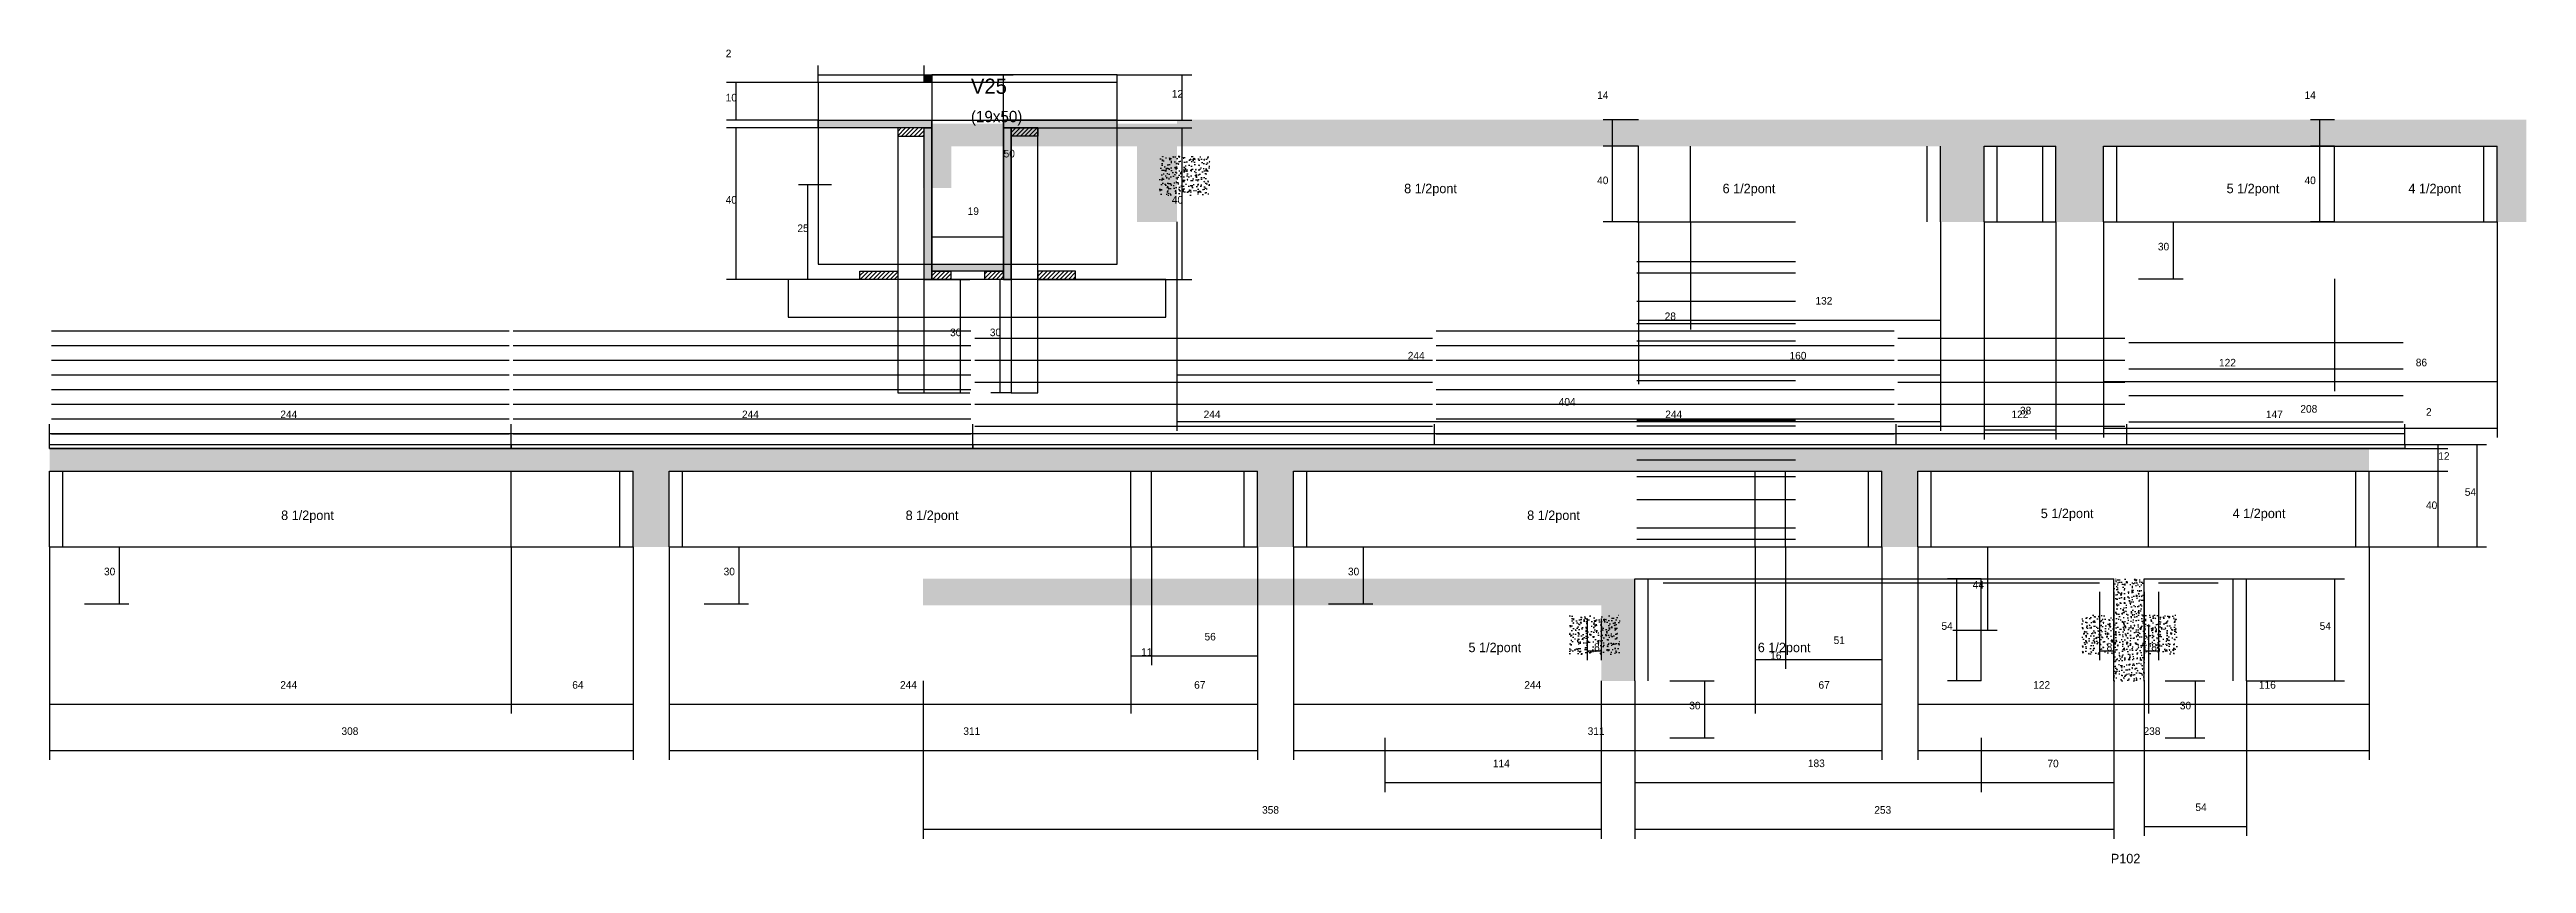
# Model space of a CAD drawing. Header units: metres. Extents: x -2848 to 22762, y -49062 to 1016.
# Drawn here: x 5913 to 7222, y -33401 to -32972 of the extents above; entities that cross this region are included whole.
import ezdxf

# ---------------------------------------------------------------- set-up
doc = ezdxf.new("R2010")
doc.units = ezdxf.units.M
for name, color, linetype in [('CONCRETO', 251, 'Continuous'), ('COTA', 4, 'Continuous'), ('Cota Seção (2x)', 4, 'Continuous'), ('Hachura', 253, 'Continuous'), ('Madeira', 126, 'Continuous'), ('NOMENCLATURA', 7, 'Continuous'), ('Painéis', 200, 'Continuous'), ('SARR_2.2x7', 40, 'Continuous'), ('Texto Seção', 7, 'Continuous')]:
    doc.layers.add(name, color=color, linetype=linetype)

msp = doc.modelspace()

# ---------------------------------------------------------------- texts
at = {"layer": 'COTA'}
for s, p in [('2', (6270.4, -32975.7)), ('10', (6270.4, -32999)), ('12', (6506.2, -32997)), ('14', (6731, -32997.7)), ('14', (7104.9, -32997.7)), ('40', (6731, -33042.7)), ('40', (7104.9, -33042.7)), ('40', (6270.4, -33053)), ('40', (6506.2, -33053)), ('25', (6308.3, -33068)), ('30', (7027.4, -33077.7)), ('132', (6846.4, -33106.3)), ('30', (6389, -33123)), ('30', (6410, -33123)), ('28', (6766.7, -33114.5)), ('244', (6630.9, -33135.3)), ('160', (6832.7, -33135.3)), ('122', (7059.7, -33139)), ('86', (7163.7, -33138.9)), ('404', (6710.7, -33159.7)), ('38', (6954.5, -33164.3)), ('208', (7102.7, -33163.4)), ('244', (6035, -33166.3)), ('244', (6279, -33166.3)), ('244', (6523, -33166.3)), ('244', (6767, -33166.3)), ('122', (6950, -33166.3)), ('147', (7084.5, -33166.3)), ('30', (5941.8, -33249.3)), ('30', (6269.3, -33249.3)), ('30', (6599.3, -33249.3)), ('44', (6929.5, -33256.3)), ('56', (6523.5, -33283.7)), ('54', (6913, -33278.1)), ('54', (7112.9, -33278.1)), ('11', (6490, -33291.8)), ('8', (6729.4, -33289.2)), ('16', (6822.5, -33293.7)), ('51', (6856, -33285.6)), ('8', (7000.3, -33289.2)), ('8', (7023.9, -33289.2)), ('244', (6035, -33309.2)), ('64', (6189.3, -33309.2)), ('244', (6362.5, -33309.2)), ('67', (6518, -33309.2)), ('244', (6692.5, -33309.2)), ('67', (6848, -33309.2)), ('122', (6961.5, -33309.2)), ('116', (7080.8, -33309.2)), ('30', (6779.7, -33320.1)), ('30', (7039, -33320.1)), ('308', (6067.3, -33333.6)), ('311', (6396, -33333.6)), ('311', (6726, -33333.6)), ('238', (7019.8, -33333.6)), ('114', (6675.9, -33350.7)), ('183', (6842.4, -33350.6)), ('70', (6969, -33350.7)), ('358', (6553.9, -33375.2)), ('253', (6877.5, -33375.2)), ('54', (7047.2, -33373.8))]:
    msp.add_text(s, height=4, dxfattribs=at).set_placement(p)
at = {"layer": 'Cota Seção (2x)'}
for s, p in [('50', (6417.3, -33028.6)), ('19', (6398.3, -33059)), ('2', (7169.1, -33165)), ('12', (7175.6, -33188.3)), ('40', (7169.1, -33214.3)), ('54', (7189.6, -33207.3))]:
    msp.add_text(s, height=4, dxfattribs=at).set_placement(p)
at = {"layer": 'NOMENCLATURA'}
for s, p in [('8 1/2pont', (6629, -33047.5)), ('6 1/2pont', (6797.3, -33047.5)), ('5 1/2pont', (7063.7, -33047.5)), ('4 1/2pont', (7159.8, -33047.5)), ('5 1/2pont', (6965.5, -33219.1)), ('4 1/2pont', (7066.9, -33219.1)), ('8 1/2pont', (6035.4, -33220.1)), ('8 1/2pont', (6365.5, -33220.1)), ('8 1/2pont', (6694, -33220.1)), ('5 1/2pont', (6663, -33289.9)), ('6 1/2pont', (6815.9, -33289.9)), ('P102', (7002.5, -33401.4))]:
    msp.add_text(s, height=5, dxfattribs=at).set_placement(p)
at = {"layer": 'Texto Seção'}
for s, height, p in [('V25', 8, (6400, -32995)), ('(19x50)', 6, (6400, -33010))]:
    msp.add_text(s, height=height, dxfattribs=at).set_placement(p)

# ---------------------------------------------------------------- hatches: boundary and pattern name
at = {"layer": 'COTA'}
h = msp.add_hatch(dxfattribs=at)
h.set_pattern_fill('AR-CONC', scale=0.03)
h.paths.add_polyline_path([(6912.4, -33062.7), (6935.5, -33062.7), (6935.5, -33022.7), (6973.5, -33022.7), (6973.5, -33062.7), (6998.7, -33062.7), (6998.7, -33022.7), (7206.7, -33022.7), (7206.7, -33062.7), (7222.2, -33062.7), (7222.2, -33008.7), (6508.9, -33008.7), (6508.9, -33010.7), (6374.7, -33010.7), (6374.7, -33044.7), (6389.7, -33044.7), (6389.7, -33022.7), (6487.7, -33022.7), (6487.7, -33062.7), (6508.9, -33062.7), (6508.9, -33022.7), (6912.4, -33022.7)])
h = msp.add_hatch(dxfattribs=at)
h.set_pattern_fill('AR-CONC', scale=0.03)
h.paths.add_polyline_path([(6499.8, -33048.5), (6499.8, -33027.9), (6499.8, -33027.9), (6526.2, -33027.9), (6526.2, -33027.9), (6526.2, -33048.5), (6526.2, -33048.5), (6499.8, -33048.5)])
h = msp.add_hatch(dxfattribs=at)
h.set_pattern_fill('AR-CONC', scale=0.03)
h.paths.add_polyline_path([(6240.5, -33194.3), (6551.5, -33194.3), (6551.5, -33234.3), (6570.5, -33234.3), (6570.5, -33194.3), (6881.5, -33194.3), (6881.5, -33234.3), (6900.5, -33234.3), (6900.5, -33194.3), (7139, -33194.3), (7139, -33182.3), (6401, -33182.3), (6157, -33182.3), (5913, -33182.3), (5913, -33194.3), (6221.5, -33194.3), (6221.5, -33234.3), (6240.5, -33234.3)])
h = msp.add_hatch(dxfattribs=at)
h.set_pattern_fill('AR-CONC', scale=0.03)
h.paths.add_polyline_path([(6750.9, -33251.1), (6374.7, -33251.1), (6374.7, -33265.1), (6733.2, -33265.1), (6733.2, -33305.1), (6750.9, -33305.1)])
h = msp.add_hatch(dxfattribs=at)
h.set_pattern_fill('AR-CONC', scale=0.03)
h.paths.add_polyline_path([(7020.2, -33251.1), (7004.1, -33251.1), (7004.1, -33305.1), (7020.2, -33305.1)])
h = msp.add_hatch(dxfattribs=at)
h.set_pattern_fill('AR-CONC', scale=0.03)
h.paths.add_polyline_path([(6716.5, -33290.9), (6742.9, -33290.9), (6742.9, -33290.9), (6742.9, -33270.3), (6742.9, -33270.3), (6716.5, -33270.3), (6716.5, -33270.3), (6716.5, -33290.9)])
h = msp.add_hatch(dxfattribs=at)
h.set_pattern_fill('AR-CONC', scale=0.03)
h.paths.add_polyline_path([(6987.4, -33290.9), (7013.8, -33290.9), (7013.8, -33290.9), (7013.8, -33270.3), (7013.8, -33270.3), (6987.4, -33270.3), (6987.4, -33270.3), (6987.4, -33290.9)])
h = msp.add_hatch(dxfattribs=at)
h.set_pattern_fill('AR-CONC', scale=0.03)
h.paths.add_polyline_path([(7011, -33290.9), (7037.4, -33290.9), (7037.4, -33290.9), (7037.4, -33270.3), (7037.4, -33270.3), (7011, -33270.3), (7011, -33270.3), (7011, -33290.9)])
at = {"layer": 'Hachura'}
h = msp.add_hatch(color=8, dxfattribs=at)
h.dxf.hatch_style = 1
h.paths.add_polyline_path([(6375.3, -32985), (6379.3, -32985), (6379.3, -32985), (6379.3, -32989), (6379.3, -32989), (6375.3, -32989), (6375.3, -32989), (6375.3, -32985)])
h = msp.add_hatch(color=8, dxfattribs=at)
h.dxf.hatch_style = 1
h.paths.add_polyline_path([(6319.3, -33013), (6319.3, -33009), (6319.3, -33009), (6379.3, -33009), (6379.3, -33009), (6379.3, -33013), (6379.3, -33013), (6319.3, -33013)])
h = msp.add_hatch(dxfattribs=at)
h.set_pattern_fill('ANSI31', scale=0.5)
h.paths.add_polyline_path([(6361.3, -33013), (6361.3, -33017.4), (6361.3, -33017.4), (6375.3, -33017.4), (6375.3, -33017.4), (6375.3, -33013), (6375.3, -33013), (6361.3, -33013)])
h = msp.add_hatch(color=8, dxfattribs=at)
h.dxf.hatch_style = 1
h.paths.add_polyline_path([(6375.3, -33013), (6379.3, -33013), (6379.3, -33013), (6379.3, -33093), (6379.3, -33093), (6375.3, -33093), (6375.3, -33093), (6375.3, -33013)])
h = msp.add_hatch(color=8, dxfattribs=at)
h.dxf.hatch_style = 1
h.paths.add_polyline_path([(6477.3, -33013), (6477.3, -33009), (6477.3, -33009), (6417.3, -33009), (6417.3, -33009), (6417.3, -33013), (6417.3, -33013), (6477.3, -33013)])
h = msp.add_hatch(color=8, dxfattribs=at)
h.dxf.hatch_style = 1
h.paths.add_polyline_path([(6421.3, -33013), (6417.3, -33013), (6417.3, -33013), (6417.3, -33093), (6417.3, -33093), (6421.3, -33093), (6421.3, -33093), (6421.3, -33013)])
h = msp.add_hatch(dxfattribs=at)
h.set_pattern_fill('ANSI31', scale=0.5)
h.paths.add_polyline_path([(6435.3, -33013), (6435.3, -33017.4), (6435.3, -33017.4), (6421.3, -33017.4), (6421.3, -33017.4), (6421.3, -33013), (6421.3, -33013), (6435.3, -33013)])
h = msp.add_hatch(dxfattribs=at)
h.set_pattern_fill('ANSI31', scale=0.5)
h.paths.add_polyline_path([(6341.3, -33093), (6341.3, -33088.6), (6341.3, -33088.6), (6361.3, -33088.6), (6361.3, -33088.6), (6361.3, -33093), (6361.3, -33093), (6341.3, -33093)])
h = msp.add_hatch(color=8, dxfattribs=at)
h.dxf.hatch_style = 1
h.paths.add_polyline_path([(6379.3, -33088.6), (6379.3, -33085), (6379.3, -33085), (6417.3, -33085), (6417.3, -33085), (6417.3, -33088.6), (6417.3, -33088.6), (6379.3, -33088.6)])
h = msp.add_hatch(dxfattribs=at)
h.set_pattern_fill('ANSI31', scale=0.5)
h.paths.add_polyline_path([(6379.3, -33093), (6379.3, -33088.6), (6379.3, -33088.6), (6389.3, -33088.6), (6389.3, -33088.6), (6389.3, -33093), (6389.3, -33093), (6379.3, -33093)])
h = msp.add_hatch(dxfattribs=at)
h.set_pattern_fill('ANSI31', scale=0.5)
h.paths.add_polyline_path([(6407.3, -33093), (6407.3, -33088.6), (6407.3, -33088.6), (6417.3, -33088.6), (6417.3, -33088.6), (6417.3, -33093), (6417.3, -33093), (6407.3, -33093)])
h = msp.add_hatch(dxfattribs=at)
h.set_pattern_fill('ANSI31', scale=0.5)
h.paths.add_polyline_path([(6455.3, -33093), (6455.3, -33088.6), (6455.3, -33088.6), (6435.3, -33088.6), (6435.3, -33088.6), (6435.3, -33093), (6435.3, -33093), (6455.3, -33093)])

# ---------------------------------------------------------------- linework, layer by layer
at = {"layer": 'CONCRETO'}
for points in [[(6379.3, -32989), (6319.3, -32989), (6319.3, -33009), (6379.3, -33009), (6379.3, -33085), (6417.3, -33085), (6417.3, -33019), (6417.3, -33009), (6477.3, -33009)], [(6477.3, -33009), (6477.3, -32985), (6379.3, -32985)]]:
    msp.add_lwpolyline(points, dxfattribs=at)
for points in [[(6319.3, -33085), (6477.3, -33085), (6477.3, -32989), (6319.3, -32989)], [(6379.3, -33009), (6477.3, -33009), (6477.3, -32985), (6379.3, -32985)]]:
    msp.add_lwpolyline(points, close=True, dxfattribs=at)
at = {"layer": 'COTA'}
for p, q in [((6319.3, -32989), (6270.9, -32989)), ((6275.9, -33009), (6275.9, -32989)), ((6319.3, -32989), (6319.3, -32980)), ((6319.3, -32985), (6375.3, -32985)), ((6375.3, -32985), (6375.3, -32980)), ((6477.3, -32985), (6516.7, -32985)), ((6511.7, -33009), (6511.7, -32985)), ((6319.3, -33009), (6270.9, -33009)), ((6319.3, -33013), (6270.9, -33013)), ((6275.9, -33093), (6275.9, -33013)), ((6435.3, -33013), (6516.7, -33013)), ((6477.3, -33009), (6516.7, -33009)), ((6511.7, -33093), (6511.7, -33013)), ((6752.9, -33008.7), (6734.1, -33008.7)), ((6739.1, -33022.7), (6739.1, -33008.7)), ((7120.7, -33008.7), (7108, -33008.7)), ((7113, -33022.7), (7113, -33008.7)), ((6752.9, -33022.7), (6734.1, -33022.7)), ((6752.9, -33022.7), (6734.1, -33022.7)), ((6739.1, -33062.7), (6739.1, -33022.7)), ((7120.7, -33022.7), (7108, -33022.7)), ((7120.7, -33022.7), (7108, -33022.7)), ((7113, -33062.7), (7113, -33022.7)), ((6326.3, -33043), (6308.8, -33043)), ((6313.8, -33093), (6313.8, -33043)), ((6508.9, -33062.7), (6508.9, -33148.4)), ((6508.9, -33062.7), (6508.9, -33173)), ((6752.9, -33062.7), (6734.1, -33062.7)), ((6752.9, -33062.7), (6752.9, -33119.5)), ((6780.4, -33062.7), (6780.4, -33119.5)), ((6780.4, -33062.7), (6780.4, -33119.5)), ((6912.4, -33062.7), (6912.4, -33148.4)), ((6912.4, -33062.7), (6912.4, -33173)), ((6912.4, -33062.7), (6912.4, -33119.5)), ((6935.5, -33062.7), (6935.5, -33177.5)), ((6973.5, -33062.7), (6973.5, -33177.5)), ((6998.7, -33062.7), (6998.7, -33152)), ((6998.7, -33062.7), (6998.7, -33176.6)), ((7017.2, -33062.7), (7040.7, -33062.7)), ((7035.7, -33092.7), (7035.7, -33062.7)), ((7120.7, -33062.7), (7108, -33062.7)), ((7206.7, -33062.7), (7206.7, -33152)), ((7206.7, -33062.7), (7206.7, -33176.6)), ((6341.3, -33093), (6270.9, -33093)), ((6333.2, -33093), (6308.8, -33093)), ((6375.3, -33093), (6399.5, -33093)), ((6394.5, -33153), (6394.5, -33093)), ((6421.3, -33093), (6410.5, -33093)), ((6415.5, -33153), (6415.5, -33093)), ((6455.3, -33093), (6516.7, -33093)), ((6752.9, -33092.7), (6752.9, -33148.4)), ((6752.9, -33092.7), (6752.9, -33148.4)), ((7017.2, -33092.7), (7040.7, -33092.7)), ((7120.7, -33092.7), (7120.7, -33152)), ((7120.7, -33092.7), (7120.7, -33152)), ((6752.9, -33114.5), (6780.4, -33114.5)), ((6780.4, -33114.5), (6912.4, -33114.5)), ((6508.9, -33143.4), (6752.9, -33143.4)), ((6752.9, -33143.4), (6912.4, -33143.4)), ((6998.7, -33147), (7120.7, -33147)), ((7120.7, -33147), (7206.7, -33147)), ((6375.3, -33153), (6399.5, -33153)), ((6421.3, -33153), (6410.5, -33153)), ((5913, -33180.3), (5913, -33169.4)), ((5913, -33174.4), (6157, -33174.4)), ((6157, -33180.3), (6157, -33169.4)), ((6157, -33180.3), (6157, -33169.4)), ((6157, -33174.4), (6401, -33174.4)), ((6401, -33180.3), (6401, -33169.4)), ((6401, -33180.3), (6401, -33169.4)), ((6401, -33174.4), (6645, -33174.4)), ((6508.9, -33168), (6912.4, -33168)), ((6645, -33180.3), (6645, -33169.4)), ((6645, -33180.3), (6645, -33169.4)), ((6645, -33174.4), (6889, -33174.4)), ((6889, -33180.3), (6889, -33169.4)), ((6889, -33180.3), (6889, -33169.4)), ((6889, -33174.4), (7011, -33174.4)), ((6935.5, -33172.5), (6973.5, -33172.5)), ((6998.7, -33171.6), (7206.7, -33171.6)), ((7011, -33180.3), (7011, -33169.4)), ((7011, -33180.3), (7011, -33169.4)), ((7011, -33174.4), (7158, -33174.4)), ((7158, -33180.3), (7158, -33169.4)), ((5913, -33234.3), (5913, -33322.3)), ((5913, -33234.3), (5913, -33346.8)), ((5931.5, -33234.3), (5955, -33234.3)), ((5950, -33264.3), (5950, -33234.3)), ((6157, -33234.3), (6157, -33322.3)), ((6157, -33234.3), (6157, -33322.3)), ((6221.5, -33234.3), (6221.5, -33322.3)), ((6221.5, -33234.3), (6221.5, -33346.8)), ((6240.5, -33234.3), (6240.5, -33322.3)), ((6240.5, -33234.3), (6240.5, -33346.8)), ((6259, -33234.3), (6282.5, -33234.3)), ((6277.5, -33264.3), (6277.5, -33234.3)), ((6484.5, -33234.3), (6484.5, -33322.3)), ((6484.5, -33234.3), (6484.5, -33322.3)), ((6484.5, -33234.3), (6484.5, -33296.8)), ((6495.5, -33234.3), (6495.5, -33296.8)), ((6495.5, -33234.3), (6495.5, -33296.8)), ((6551.5, -33234.3), (6551.5, -33322.3)), ((6551.5, -33234.3), (6551.5, -33346.8)), ((6551.5, -33234.3), (6551.5, -33296.8)), ((6570.5, -33234.3), (6570.5, -33322.3)), ((6570.5, -33234.3), (6570.5, -33346.8)), ((6589, -33234.3), (6612.5, -33234.3)), ((6607.5, -33264.3), (6607.5, -33234.3)), ((6814.5, -33234.3), (6814.5, -33322.3)), ((6814.5, -33234.3), (6814.5, -33322.3)), ((6814.5, -33234.3), (6814.5, -33298.7)), ((6830.5, -33234.3), (6830.5, -33298.7)), ((6830.5, -33234.3), (6830.5, -33298.7)), ((6881.5, -33234.3), (6881.5, -33322.3)), ((6881.5, -33234.3), (6881.5, -33346.8)), ((6881.5, -33234.3), (6881.5, -33298.7)), ((6900.5, -33234.3), (6900.5, -33322.3)), ((6900.5, -33234.3), (6900.5, -33346.8)), ((6919, -33234.3), (6942.5, -33234.3)), ((6937.5, -33278.3), (6937.5, -33234.3)), ((7139, -33234.3), (7139, -33322.3)), ((7139, -33234.3), (7139, -33346.8)), ((6933.9, -33251.1), (6916.1, -33251.1)), ((6921.1, -33305.1), (6921.1, -33251.1)), ((7074.2, -33251.1), (7126, -33251.1)), ((7121, -33305.1), (7121, -33251.1)), ((5931.5, -33264.3), (5955, -33264.3)), ((6259, -33264.3), (6282.5, -33264.3)), ((6589, -33264.3), (6612.5, -33264.3)), ((6996.6, -33258.1), (6996.6, -33294.2)), ((7004.1, -33258.1), (7004.1, -33294.2)), ((7020.2, -33258.1), (7020.2, -33294.2)), ((7027.7, -33258.1), (7027.7, -33294.2)), ((6725.7, -33272.1), (6725.7, -33294.2)), ((6733.2, -33272.1), (6733.2, -33294.2)), ((6919, -33278.3), (6942.5, -33278.3)), ((7022.5, -33275.3), (7022.5, -33322.3)), ((7022.5, -33275.3), (7022.5, -33322.3)), ((6484.5, -33291.8), (6495.5, -33291.8)), ((6495.5, -33291.8), (6551.5, -33291.8)), ((6725.7, -33289.2), (6733.2, -33289.2)), ((6996.6, -33289.2), (7004.1, -33289.2)), ((7020.2, -33289.2), (7027.7, -33289.2)), ((6374.7, -33305.1), (6374.7, -33388.4)), ((6733.2, -33305.1), (6733.2, -33363.8)), ((6733.2, -33305.1), (6733.2, -33388.4)), ((6750.9, -33305.1), (6750.9, -33363.8)), ((6750.9, -33305.1), (6750.9, -33388.4)), ((6769.4, -33305.1), (6792.9, -33305.1)), ((6787.9, -33335.1), (6787.9, -33305.1)), ((6814.5, -33293.7), (6830.5, -33293.7)), ((6830.5, -33293.7), (6881.5, -33293.7)), ((6933.9, -33305.1), (6916.1, -33305.1)), ((7004.1, -33305.1), (7004.1, -33363.8)), ((7004.1, -33305.1), (7004.1, -33388.4)), ((7020.2, -33305.1), (7020.2, -33386.9)), ((7031.2, -33305.1), (7052.2, -33305.1)), ((7047.2, -33335.1), (7047.2, -33305.1)), ((7074.2, -33305.1), (7074.2, -33386.9)), ((7074.2, -33305.1), (7126, -33305.1)), ((5913, -33317.3), (6157, -33317.3)), ((6157, -33317.3), (6221.5, -33317.3)), ((6240.5, -33317.3), (6484.5, -33317.3)), ((6484.5, -33317.3), (6551.5, -33317.3)), ((6570.5, -33317.3), (6814.5, -33317.3)), ((6814.5, -33317.3), (6881.5, -33317.3)), ((6900.5, -33317.3), (7022.5, -33317.3)), ((7022.5, -33317.3), (7139, -33317.3)), ((5913, -33341.8), (6221.5, -33341.8)), ((6240.5, -33341.8), (6551.5, -33341.8)), ((6570.5, -33341.8), (6881.5, -33341.8)), ((6618.7, -33335.1), (6618.7, -33363.8)), ((6769.4, -33335.1), (6792.9, -33335.1)), ((6900.5, -33341.8), (7139, -33341.8)), ((6933.9, -33335.1), (6933.9, -33363.8)), ((6933.9, -33335.1), (6933.9, -33363.8)), ((7031.2, -33335.1), (7052.2, -33335.1)), ((6618.7, -33358.8), (6733.2, -33358.8)), ((6750.9, -33358.8), (6933.9, -33358.8)), ((6933.9, -33358.8), (7004.1, -33358.8)), ((6374.7, -33383.4), (6733.2, -33383.4)), ((6750.9, -33383.4), (7004.1, -33383.4)), ((7020.2, -33381.9), (7074.2, -33381.9))]:
    msp.add_line(p, q, dxfattribs=at)
at = {"layer": 'Cota Seção (2x)'}
for p, q in [((6379.3, -32985), (6422.3, -32985)), ((6417.3, -33085), (6417.3, -32985)), ((6379.3, -33085), (6379.3, -33065.5)), ((6417.3, -33085), (6417.3, -33065.5)), ((6379.3, -33070.5), (6417.3, -33070.5)), ((6379.3, -33085), (6422.3, -33085)), ((7139, -33182.3), (7180.6, -33182.3)), ((7158, -33180.3), (7180.6, -33180.3)), ((7158, -33180.3), (7201.1, -33180.3)), ((7158, -33182.3), (7180.6, -33182.3)), ((7175.6, -33182.3), (7175.6, -33180.3)), ((7175.6, -33194.3), (7175.6, -33182.3)), ((7196.1, -33234.3), (7196.1, -33180.3)), ((7139, -33194.3), (7180.6, -33194.3)), ((7139, -33194.3), (7180.6, -33194.3)), ((7175.6, -33234.3), (7175.6, -33194.3)), ((7139, -33234.3), (7180.6, -33234.3)), ((7139, -33234.3), (7201.1, -33234.3))]:
    msp.add_line(p, q, dxfattribs=at)
at = {"layer": 'Madeira'}
for points in [[(6361.3, -33013), (6361.3, -33017.4), (6375.3, -33017.4), (6375.3, -33013)], [(6361.3, -33153), (6375.3, -33153), (6375.3, -33013), (6361.3, -33013)], [(6435.3, -33013), (6435.3, -33017.4), (6421.3, -33017.4), (6421.3, -33013)], [(6435.3, -33013), (6421.3, -33013), (6421.3, -33153), (6435.3, -33153)], [(6303.4, -33113), (6503, -33113), (6503, -33093), (6303.4, -33093)], [(6341.3, -33093), (6341.3, -33088.6), (6361.3, -33088.6), (6361.3, -33093)], [(6379.3, -33093), (6379.3, -33088.6), (6389.3, -33088.6), (6389.3, -33093)], [(6407.3, -33093), (6407.3, -33088.6), (6417.3, -33088.6), (6417.3, -33093)], [(6455.3, -33093), (6455.3, -33088.6), (6435.3, -33088.6), (6435.3, -33093)]]:
    msp.add_lwpolyline(points, close=True, dxfattribs=at)
at = {"layer": 'Painéis'}
for p, q in [((6319.3, -33009), (6379.3, -33009)), ((6319.3, -33013), (6319.3, -33009)), ((6379.3, -33013), (6379.3, -33009)), ((6379.3, -33093), (6379.3, -33013)), ((6417.3, -33009), (6477.3, -33009)), ((6417.3, -33013), (6417.3, -33009)), ((6417.3, -33093), (6417.3, -33013)), ((6477.3, -33013), (6477.3, -33009)), ((6752.9, -33062.7), (6752.9, -33022.7)), ((6780.4, -33062.7), (6780.4, -33022.7)), ((6912.4, -33062.7), (6912.4, -33022.7)), ((6935.5, -33022.7), (6973.5, -33022.7)), ((6935.5, -33062.7), (6935.5, -33022.7)), ((6973.5, -33062.7), (6973.5, -33022.7)), ((6998.7, -33022.7), (7206.7, -33022.7)), ((6998.7, -33062.7), (6998.7, -33022.7)), ((7120.7, -33062.7), (7120.7, -33022.7)), ((7206.7, -33062.7), (7206.7, -33022.7)), ((6935.5, -33062.7), (6973.5, -33062.7)), ((6998.7, -33062.7), (7206.7, -33062.7)), ((6379.3, -33085), (6417.3, -33085)), ((6379.3, -33088.6), (6379.3, -33085)), ((6417.3, -33088.6), (6417.3, -33085)), ((5913, -33180.3), (6157, -33180.3)), ((5913, -33182.3), (6157, -33182.3)), ((6157, -33180.3), (6401, -33180.3)), ((6157, -33182.3), (6401, -33182.3)), ((6401, -33180.3), (7158, -33180.3)), ((6401, -33182.3), (7158, -33182.3)), ((5913, -33194.3), (6221.5, -33194.3)), ((5913, -33234.3), (5913, -33194.3)), ((6157, -33234.3), (6157, -33194.3)), ((6221.5, -33234.3), (6221.5, -33194.3)), ((6240.5, -33194.3), (6551.5, -33194.3)), ((6240.5, -33234.3), (6240.5, -33194.3)), ((6484.5, -33234.3), (6484.5, -33194.3)), ((6495.5, -33234.3), (6495.5, -33194.3)), ((6551.5, -33234.3), (6551.5, -33194.3)), ((6570.5, -33194.3), (6881.5, -33194.3)), ((6570.5, -33234.3), (6570.5, -33194.3)), ((6814.5, -33234.3), (6814.5, -33194.3)), ((6830.5, -33234.3), (6830.5, -33194.3)), ((6881.5, -33234.3), (6881.5, -33194.3)), ((6900.5, -33194.3), (7139, -33194.3)), ((6900.5, -33234.3), (6900.5, -33194.3)), ((7022.5, -33234.3), (7022.5, -33194.3)), ((7139, -33234.3), (7139, -33194.3)), ((5913, -33234.3), (6221.5, -33234.3)), ((6240.5, -33234.3), (6551.5, -33234.3)), ((6570.5, -33234.3), (6881.5, -33234.3)), ((6900.5, -33234.3), (7139, -33234.3)), ((6750.9, -33251.1), (7004.1, -33251.1)), ((6750.9, -33305.1), (6750.9, -33251.1)), ((6933.9, -33305.1), (6933.9, -33251.1)), ((7004.1, -33305.1), (7004.1, -33251.1)), ((7020.2, -33251.1), (7074.2, -33251.1)), ((7020.2, -33305.1), (7020.2, -33251.1)), ((7074.2, -33305.1), (7074.2, -33251.1))]:
    msp.add_line(p, q, dxfattribs=at)
for points in [[(6375.3, -32985), (6379.3, -32985), (6379.3, -32989), (6375.3, -32989)], [(6319.3, -33013), (6319.3, -33009), (6379.3, -33009), (6379.3, -33013)], [(6375.3, -33013), (6379.3, -33013), (6379.3, -33093), (6375.3, -33093)], [(6477.3, -33013), (6477.3, -33009), (6417.3, -33009), (6417.3, -33013)], [(6421.3, -33013), (6417.3, -33013), (6417.3, -33093), (6421.3, -33093)], [(6379.3, -33088.6), (6379.3, -33085), (6417.3, -33085), (6417.3, -33088.6)], [(6157, -33182.3), (5913, -33182.3), (5913, -33180.3), (6157, -33180.3)], [(6401, -33182.3), (6157, -33182.3), (6157, -33180.3), (6401, -33180.3)], [(7158, -33182.3), (6401, -33182.3), (6401, -33180.3), (7158, -33180.3)]]:
    msp.add_lwpolyline(points, close=True, dxfattribs=at)
at = {"layer": 'SARR_2.2x7'}
for p, q in [((6905.4, -33062.7), (6905.4, -33022.7)), ((6942.5, -33062.7), (6942.5, -33022.7)), ((6966.5, -33062.7), (6966.5, -33022.7)), ((7005.7, -33062.7), (7005.7, -33022.7)), ((7199.7, -33062.7), (7199.7, -33022.7)), ((6751.9, -33062.6), (6835.9, -33062.6)), ((6751.9, -33083.6), (6835.9, -33083.6)), ((6751.9, -33089.5), (6835.9, -33089.5)), ((6751.9, -33104.6), (6835.9, -33104.6)), ((5914, -33120.1), (6156, -33120.1)), ((6158, -33120.1), (6400, -33120.1)), ((6646, -33120.1), (6888, -33120.1)), ((6751.9, -33116.4), (6835.9, -33116.4)), ((5914, -33127.9), (6156, -33127.9)), ((5914, -33135.6), (6156, -33135.6)), ((6158, -33127.9), (6400, -33127.9)), ((6158, -33135.6), (6400, -33135.6)), ((6402, -33124), (6644, -33124)), ((6402, -33135.6), (6644, -33135.6)), ((6646, -33127.9), (6888, -33127.9)), ((6646, -33135.6), (6888, -33135.6)), ((6751.9, -33125.5), (6835.9, -33125.5)), ((6890, -33124), (7010, -33124)), ((6890, -33135.6), (7010, -33135.6)), ((7012, -33126.3), (7157, -33126.3)), ((5914, -33143.4), (6156, -33143.4)), ((6158, -33143.4), (6400, -33143.4)), ((6402, -33147.3), (6644, -33147.3)), ((6646, -33143.4), (6888, -33143.4)), ((6751.9, -33143.4), (6835.9, -33143.4)), ((6751.9, -33146.4), (6835.9, -33146.4)), ((6890, -33147.3), (7010, -33147.3)), ((7012, -33140.3), (7157, -33140.3)), ((5914, -33151.2), (6156, -33151.2)), ((5914, -33159), (6156, -33159)), ((6158, -33151.2), (6400, -33151.2)), ((6158, -33159), (6400, -33159)), ((6402, -33159), (6644, -33159)), ((6646, -33151.2), (6888, -33151.2)), ((6646, -33159), (6888, -33159)), ((6890, -33159), (7010, -33159)), ((7012, -33154.3), (7157, -33154.3)), ((5914, -33166.7), (6156, -33166.7)), ((5914, -33174.5), (6156, -33174.5)), ((6158, -33166.7), (6400, -33166.7)), ((6158, -33174.5), (6400, -33174.5)), ((6402, -33170.6), (6644, -33170.6)), ((6646, -33166.7), (6888, -33166.7)), ((6646, -33174.5), (6888, -33174.5)), ((6751.9, -33167.4), (6835.9, -33167.4)), ((6751.9, -33170.3), (6835.9, -33170.3)), ((6890, -33170.6), (7010, -33170.6)), ((7012, -33168.3), (7157, -33168.3)), ((5920, -33234.3), (5920, -33194.3)), ((6214.5, -33234.3), (6214.5, -33194.3)), ((6247.5, -33234.3), (6247.5, -33194.3)), ((6544.5, -33234.3), (6544.5, -33194.3)), ((6577.5, -33234.3), (6577.5, -33194.3)), ((6751.9, -33188.3), (6835.9, -33188.3)), ((6751.9, -33197.2), (6835.9, -33197.2)), ((6874.5, -33234.3), (6874.5, -33194.3)), ((6907.5, -33234.3), (6907.5, -33194.3)), ((7132, -33234.3), (7132, -33194.3)), ((6751.9, -33209.2), (6835.9, -33209.2)), ((6751.9, -33224.2), (6835.9, -33224.2)), ((6751.9, -33230.2), (6835.9, -33230.2)), ((6757.9, -33305.1), (6757.9, -33251.1)), ((6765.9, -33253.3), (6933.9, -33253.3)), ((6933.9, -33253.3), (6996.6, -33253.3)), ((7027.7, -33253.3), (7059.2, -33253.3)), ((7067.2, -33305.1), (7067.2, -33251.1))]:
    msp.add_line(p, q, dxfattribs=at)

msp.set_redraw_order([(e.dxf.handle, doc.entitydb.next_handle()) for e in msp.query("TEXT MTEXT ATTDEF DIMENSION ARC_DIMENSION")])  # texts and dimensions are drawn at this point

doc.saveas('drawing.dxf')
